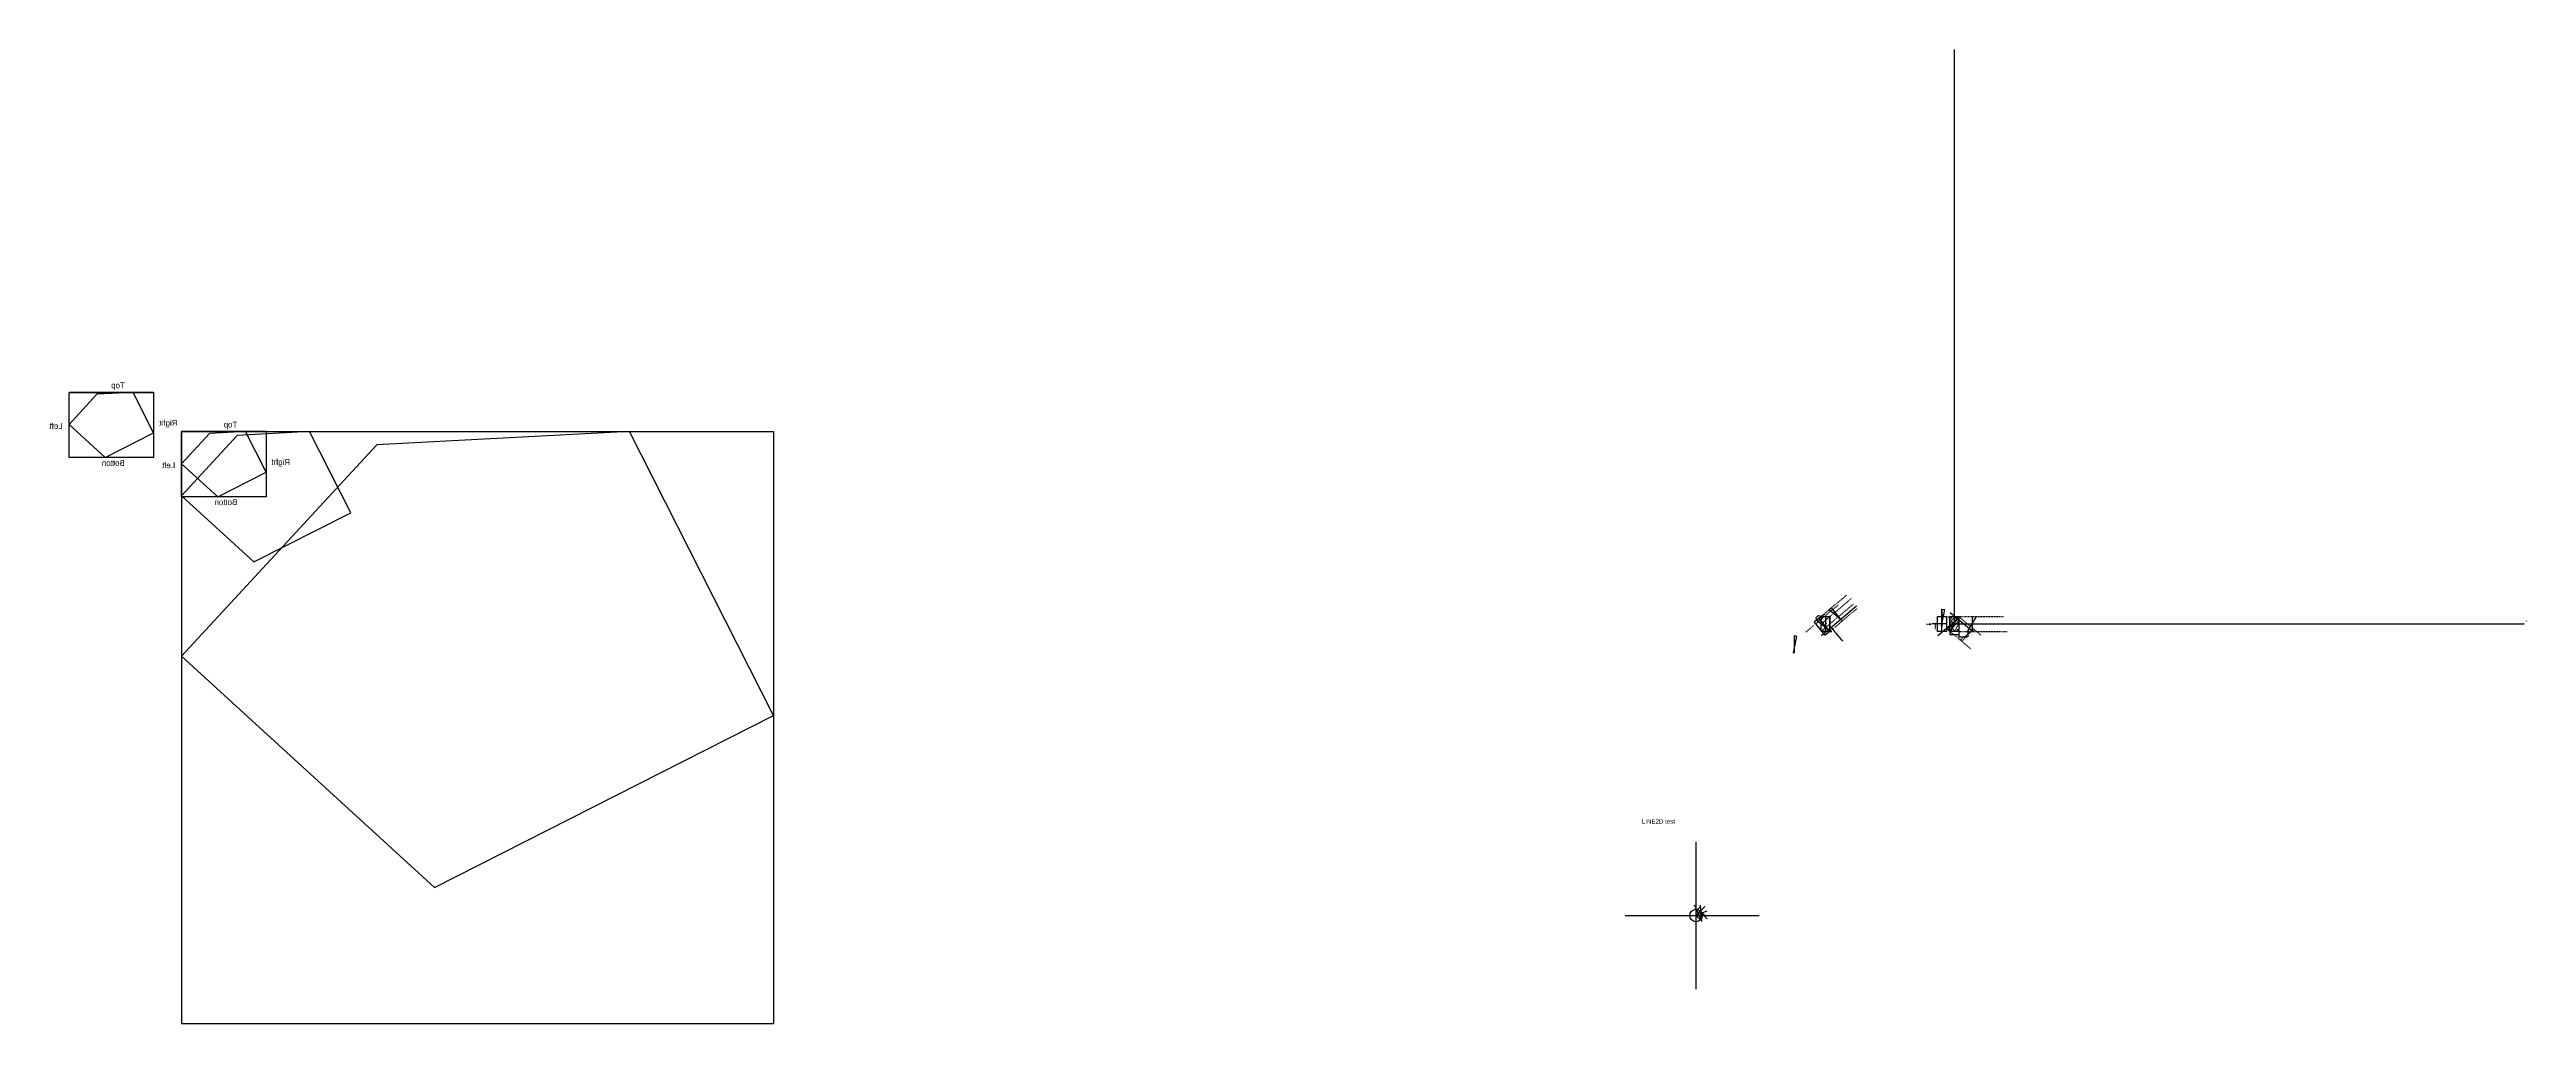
# Model space of a CAD drawing. Header units: millimetres. Extents: x 4 to 83686, y -18920 to 13991.
import ezdxf

# ---------------------------------------------------------------- set-up
doc = ezdxf.new("R2010")
doc.units = ezdxf.units.MM
doc.header["$PDMODE"] = 35
doc.header["$PDSIZE"] = -2.5
doc.linetypes.add('ACAD_ISO03W100', pattern=[30, 12, -18])
doc.dimstyles.new('ISO-25', dxfattribs={"dimtxt": 2.5, "dimasz": 2.5, "dimexe": 1.25, "dimexo": 0.625, "dimtad": 1, "dimtxsty": 'Standard', "dimcen": 2.5, "dimadec": 0, "dimazin": 0, "dimtfac": 1, "dimtmove": 0, "dimatfit": 3, "dimfxl": 1, "dimarcsym": 0})

# ---------------------------------------------------------------- blocks, each defined once
blk = doc.blocks.new('*D1')
at = {"color": 0, "lineweight": -2}
for p, q in [((64508, -5670), (64508, -5860)), ((64808, -5669), (64808, -5860)), ((64510, -5859), (64805, -5859))]:
    blk.add_line(p, q, dxfattribs=at)
at = {"color": 0}
for points in [[(64510, -5858), (64510, -5859), (64508, -5859)], [(64805, -5858), (64805, -5859), (64808, -5859)]]:
    blk.add_solid(points, dxfattribs=at)
at = {"layer": 'Defpoints', "color": 0}
for p in [(64508, -5669), (64808, -5669), (64808, -5859)]:
    blk.add_point(p, dxfattribs=at)
at = {"color": 0, "insert": (64658, -5857), "char_height": 2.5, "attachment_point": 5}
blk.add_mtext('300', dxfattribs=at)
blk = doc.blocks.new('*D2')
at = {"color": 0, "lineweight": -2}
for p, q in [((64208, -5671), (64208, -5787)), ((64505, -5786), (64210, -5786)), ((64508, -5671), (64508, -5787))]:
    blk.add_line(p, q, dxfattribs=at)
at = {"color": 0}
for points in [[(64210, -5785), (64210, -5786), (64208, -5786)], [(64505, -5785), (64505, -5786), (64508, -5786)]]:
    blk.add_solid(points, dxfattribs=at)
at = {"layer": 'Defpoints', "color": 0}
for p in [(64208, -5670), (64208, -5786), (64508, -5670)]:
    blk.add_point(p, dxfattribs=at)
at = {"color": 0, "insert": (64358, -5784), "char_height": 2.5, "attachment_point": 5}
blk.add_mtext('300', dxfattribs=at)
blk = doc.blocks.new('Strain')
at = {"color": 5}
for p, q in [((300, 500), (-71, 60)), ((0, 0), (-71, 60)), ((0, 0), (289, 510)), ((97, 170), (53, 207)), ((175, 352), (192, 338)), ((300, 500), (289, 510))]:
    blk.add_line(p, q, dxfattribs=at)
blk = doc.blocks.new('*D6')
at = {"color": 0, "lineweight": -2}
for p, q in [((59784, -5230), (59626, -5363)), ((59996, -5801), (59628, -5364)), ((60155, -5670), (59997, -5803))]:
    blk.add_line(p, q, dxfattribs=at)
at = {"color": 0}
for points in [[(59628, -5365), (59629, -5364), (59627, -5362)], [(59996, -5801), (59996, -5800), (59998, -5802)]]:
    blk.add_solid(points, dxfattribs=at)
at = {"layer": 'Defpoints', "color": 0}
for p in [(59627, -5362), (59785, -5229), (60155, -5669)]:
    blk.add_point(p, dxfattribs=at)
at = {"color": 0, "insert": (59807, -5587), "char_height": 10, "attachment_point": 5, "rotation": 130.12273}
blk.add_mtext('575,598', dxfattribs=at)

msp = doc.modelspace()

# ---------------------------------------------------------------- linework, layer by layer
at = {"color": 6}
for p, q in [((64357.6164, -5419.4749), (64357.6164, 13990.5951)), ((64332.6164, -5444.4749), (64382.6164, -5394.4749)), ((64357.6164, -5419.4749), (83585.1116, -5419.4749)), ((55627.536, -15123.292), (55777.536, -14973.292)), ((55777.536, -15123.292), (55927.536, -14973.292)), ((55627.536, -15273.292), (55777.536, -15123.292)), ((55777.536, -15423.292), (55627.536, -15273.292)), ((55927.536, -15273.292), (55777.536, -15123.292))]:
    msp.add_line(p, q, dxfattribs=at)
at = {"color": 6, "extrusion": (0, 0, -1)}
for p, q in [((3521.5347, 2404.9456), (662.9346, 2404.9456)), ((7322.3056, 1079.6175), (4463.7055, 1079.6175)), ((3521.5347, 203.4654), (662.9346, 203.4654)), ((7322.3056, -1121.8627), (4463.7055, -1121.8627)), ((60155.4927, -5669.4749), (60155.4927, -5229.7373)), ((60155.4927, -5669.4749), (60166.9008, -5659.8607)), ((60155.4927, -5669.4749), (60217.4556, -5669.4749)), ((60166.9008, -5659.8607), (60166.9008, -5669.4749)), ((55627.536, -12786.8257), (55627.536, -17759.7584)), ((53239.6806, -15273.292), (57764.0384, -15273.292))]:
    msp.add_line(p, q, dxfattribs=at)
for q in [(4463.7055, -13.5386), (5453.8351, 1079.6175)]:
    msp.add_line((4463.7055, 1079.6175), q)
at = {"color": 3, "extrusion": (0, 0, -1)}
for p, q in [((4463.7055, 1079.6175), (24463.7055, 1079.6175)), ((4463.7055, 1079.6175), (4463.7055, -18920.3825)), ((24463.7055, 1079.6175), (24463.7055, -18920.3825)), ((4463.7055, -18920.3825), (24463.7055, -18920.3825))]:
    msp.add_line(p, q, dxfattribs=at)
at = {"color": 2, "linetype": 'ACAD_ISO03W100'}
for p, q in [((59341.7357, -5695.2971), (60444.1833, -4766.2025)), ((59855.4927, -5169.4749), (60709.5674, -4449.698)), ((59855.4927, -5669.4749), (60957.9403, -4740.3803)), ((60155.4927, -5169.4749), (60886.9158, -4553.0635)), ((60155.4927, -5669.4749), (61073.985, -4895.4097)), ((64143.8656, -5169.0271), (64332.6164, -5400.7991)), ((64207.6164, -5669.4749), (64527.364, -5290.068)), ((64207.6164, -5669.4749), (64897.4963, -6250.8755)), ((64507.6164, -5169.4749), (64456.3925, -5230.2563)), ((64507.6164, -5169.4749), (66037.3613, -5169.4749)), ((64507.6164, -5169.4749), (65253.1456, -5797.7744)), ((64507.6164, -5669.4749), (66154.9397, -5669.4749)), ((64553.5569, -5961.0185), (65035.9184, -5614.7048)), ((64612.4303, -6010.6344), (64983.4018, -5570.4461))]:
    msp.add_line(p, q, dxfattribs=at)
at = {"color": 2}
for p, q in [((59863.6374, -5811.4871), (61050.8291, -4810.9738)), ((63796.7407, -5811.4871), (64513.1576, -5207.7223)), ((64215.761, -5027.4627), (64932.1779, -5631.2275)), ((64807.6164, -5668.8499), (65107.6164, -5168.8499)), ((64957.6164, -5168.8499), (64957.6164, -5668.8499)), ((56008.2886, -15385.1975), (55761.9596, -15138.8685))]:
    msp.add_line(p, q, dxfattribs=at)
at = {"color": 5}
for p, q in [((63938.5961, -5669.4749), (63938.5961, -4922.8266)), ((59855.4927, -5669.4749), (60030.9069, -5521.6435)), ((60155.4927, -5169.4749), (59909.1071, -5377.118)), ((60005.4927, -5419.4749), (60040.3436, -5390.1041)), ((63574.3769, -5430.8047), (63534.3769, -5410.8047)), ((63534.3769, -5430.8047), (63574.3769, -5430.8047)), ((63534.3769, -5450.8047), (63574.3769, -5430.8047)), ((64088.5961, -5419.4749), (63610.9256, -5419.4749)), ((63717.2999, -5390.8047), (63697.2999, -5430.8047)), ((63737.2999, -5430.8047), (63717.2999, -5390.8047)), ((63717.2999, -5470.8047), (63717.2999, -5430.8047)), ((64507.6164, -5169.4749), (64136.6449, -5609.6632)), ((64207.6164, -5669.4749), (64136.6449, -5609.6632)), ((64207.6164, -5669.4749), (64496.2083, -5159.8607)), ((64304.2164, -5499.3083), (64260.6148, -5462.5627)), ((64383.0305, -5317.3063), (64399.369, -5331.0756)), ((64507.6164, -5169.4749), (64496.2083, -5159.8607))]:
    msp.add_line(p, q, dxfattribs=at)
at = {"color": 1}
for p, q in [((59855.4927, -5169.4749), (59676.9218, -5319.9667)), ((59713.5497, -5289.0983), (60166.9008, -5659.8607)), ((60155.4927, -5669.4749), (59784.5212, -5229.2866))]:
    msp.add_line(p, q, dxfattribs=at)
at = {"color": 1, "extrusion": (0, 0, -1)}
msp.add_line((59855.4927, -5169.475), (59978.8427, -5065.5249), dxfattribs=at)
at = {"color": 3}
for p, q in [((60005.4927, -5169.4749), (60005.4927, -5669.4749)), ((55827.536, -15473.292), (55577.536, -14923.292)), ((55827.536, -15473.292), (55577.536, -14923.292)), ((55827.536, -15473.292), (55777.536, -14923.292)), ((55827.536, -15473.292), (55777.536, -14923.292)), ((55727.536, -15123.292), (55752.536, -15148.292))]:
    msp.add_line(p, q, dxfattribs=at)
at = {"color": 5, "extrusion": (0, 0, -1)}
msp.add_line((60593.3198, -6006.4882), (60194.2019, -5532.9018), dxfattribs=at)
at = {"color": 5, "linetype": 'ACAD_ISO03W100'}
for p, q in [((63412.8303, -5430.8047), (63534.3769, -5430.8047)), ((63534.3769, -5430.8047), (63534.3769, -5410.8047)), ((63534.3769, -5430.8047), (63534.3769, -5450.8047)), ((63717.2999, -5430.8047), (63697.2999, -5430.8047)), ((63717.2999, -5430.8047), (63737.2999, -5430.8047)), ((63717.2999, -5592.3513), (63717.2999, -5470.8047)), ((64357.6164, -5169.4749), (64207.6164, -5419.4749)), ((64207.6164, -5419.4749), (64357.6164, -5669.4749)), ((64507.6164, -5419.4749), (64357.6164, -5169.4749)), ((64357.6164, -5669.4749), (64507.6164, -5419.4749))]:
    msp.add_line(p, q, dxfattribs=at)
at = {"color": 40}
msp.add_line((55989.668, -15123.292), (55627.536, -15273.292), dxfattribs=at)
for points in [[(1605.1547, 2341.6787), (662.9346, 1320.4425), (1884.6268, 203.4654), (3521.5347, 1033.2198), (2826.2021, 2404.9456), (1605.1547, 2341.6787)], [(5405.9256, 1016.3506), (4463.7055, -4.8856), (5685.3977, -1121.8627), (7322.3056, -292.1082), (6626.973, 1079.6175), (5405.9256, 1016.3506)]]:
    msp.add_lwpolyline(points)
at = {"color": 6, "extrusion": (0, 0, -1)}
for points in [[(-662.9346, 2404.9456), (-3521.5347, 2404.9456), (-3521.5347, 203.4654), (-662.9346, 203.4654)], [(-4463.7055, 1079.6175), (-7322.3056, 1079.6175), (-7322.3056, -1121.8627), (-4463.7055, -1121.8627)]]:
    msp.add_lwpolyline(points, close=True, dxfattribs=at)
at = {"color": 4}
for points in [[(6348.1458, 953.0838), (4463.7055, -1089.3886), (6907.0899, -3323.3428), (10180.9057, -1663.834), (8790.2405, 1079.6175), (6348.1458, 953.0838)], [(11055.8839, 636.9753), (4463.7055, -6508.0334), (13011.1911, -14322.8867), (24463.7045, -8517.5671), (19598.8576, 1079.6175), (11055.8839, 636.9753)]]:
    msp.add_lwpolyline(points, dxfattribs=at)
at = {"color": 3}
for points in [[(59855.4927, -5169.4749), (60155.4927, -5169.4749), (60155.4927, -5669.4749), (59855.4927, -5669.4749)], [(63788.5961, -5169.4749), (64088.5961, -5169.4749), (64088.5961, -5669.4749), (63788.5961, -5669.4749)], [(64207.6164, -5169.4749), (64507.6164, -5169.4749), (64507.6164, -5669.4749), (64207.6164, -5669.4749)], [(64332.6164, -5394.4749), (64382.6164, -5394.4749), (64382.6164, -5444.4749), (64332.6164, -5444.4749)]]:
    msp.add_lwpolyline(points, close=True, dxfattribs=at)
at = {"color": 5}
for centre, radius in [((59784.5616, -5229.3345), 92.8137), ((64257.6164, -5219.4749), 10), ((64257.6164, -5619.4749), 10), ((64457.6164, -5619.4749), 10), ((83585.1116, -5419.4749), 10)]:
    msp.add_circle(centre, radius, dxfattribs=at)
at = {"color": 2}
msp.add_circle((55627.536, -15273.292), 212.132, dxfattribs=at)
at = {"color": 240, "extrusion": (0, 0, -1)}
for p in [(59713.5901, -5289.1462), (59784.5212, -5229.2866), (59855.4927, -5169.475), (59905.4927, -5219.4749), (60105.4927, -5619.4749)]:
    msp.add_point(p, dxfattribs=at)
at = {"color": 6, "extrusion": (0, 0, -1)}
msp.add_point((60014.6489, -5535.3451), dxfattribs=at)
at = {"color": 5, "linetype": 'ACAD_ISO03W100'}
for p in [(83585.1116, -5419.4749), (83606.895, -5321.8763), (83685.1116, -5319.4749)]:
    msp.add_point(p, dxfattribs=at)
at = {"color": 3}
for p in [(55702.536, -15198.292), (55727.536, -15123.292), (55777.536, -15073.292)]:
    msp.add_point(p, dxfattribs=at)
at = {"color": 6}
msp.add_point((55777.536, -15123.292), dxfattribs=at)

# ---------------------------------------------------------------- block references
at = {"color": 5}
for p, rotation in [((60133.6722, -4933.3282), 259.3999304232773), ((63939.0059, -4914.9223), 209.5226564099303), ((58942.8089, -5810.5058), 209.5226564099326)]:
    msp.add_blockref('Strain', p, dxfattribs=dict(at, rotation=rotation))

# ---------------------------------------------------------------- texts
at = {"color": 6, "extrusion": (0, 0, -1), "char_height": 200, "width": 762.982089, "attachment_point": 1, "text_direction": (-1, 0, 0)}
for s, insert in [('{\\fVani|b0|i0|c0|p34;Top}', (2546.7079, 2743.0932)), ('{\\fVani|b0|i0|c0|p34;Left}', (447.8118, 1369.6715)), ('{\\fVani|b0|i0|c0|p34;Right}', (4324.7536, 1476.5456)), ('{\\fVani|b0|i0|c0|p34;Top}', (6347.4788, 1417.7651)), ('{\\fVani|b0|i0|c0|p34;Botton}', (2546.7079, 120.5803)), ('{\\fVani|b0|i0|c0|p34;Left}', (4248.5827, 44.3434)), ('{\\fVani|b0|i0|c0|p34;Right}', (8125.5245, 151.2175)), ('{\\fVani|b0|i0|c0|p34;Botton}', (6347.4788, -1204.7477))]:
    msp.add_mtext(s, dxfattribs=dict(at, insert=insert))
at = {"color": 2, "char_height": 5, "width": 208.013002, "attachment_point": 1}
for s, insert in [('-3.0*1e-4', (64935.8407, -5155.492)), ('3.0*1e-4', (64976.2342, -5683.5304))]:
    msp.add_mtext(s, dxfattribs=dict(at, insert=insert))
at = {"color": 6, "insert": (53801.5455, -12016.7282), "char_height": 150, "width": 2804.066508, "attachment_point": 1}
msp.add_mtext('LINE2D test', dxfattribs=at)

# ---------------------------------------------------------------- dimensions: what is measured, and where the dimension line sits
at = {"color": 5}
dim = msp.add_aligned_dim(p1=(60155.4927, -5669.4749), p2=(59784.5616, -5229.3345), distance=206.389, dimstyle='ISO-25', override={"dimtxt": 10, "dimdec": 3}, dxfattribs=at)
dim.commit()
dim.dimension.update_dxf_attribs({"geometry": '*D6', "text_midpoint": (59807.2701, -5586.5693)})
at = {"color": 2}
for base, p1, p2, picture, middle in [((64207.6164, -5785.7179), (64507.6164, -5670.0999), (64207.6164, -5670.0999), '*D2', (64357.6164, -5783.8429)), ((64807.6164, -5858.7484), (64507.6164, -5669.4749), (64807.6164, -5668.8499), '*D1', (64657.6164, -5856.8734))]:
    dim = msp.add_linear_dim(base=base, p1=p1, p2=p2, dimstyle='ISO-25', dxfattribs=at)
    dim.commit()
    dim.dimension.update_dxf_attribs({"geometry": picture, "text_midpoint": middle})

doc.saveas('drawing.dxf')
